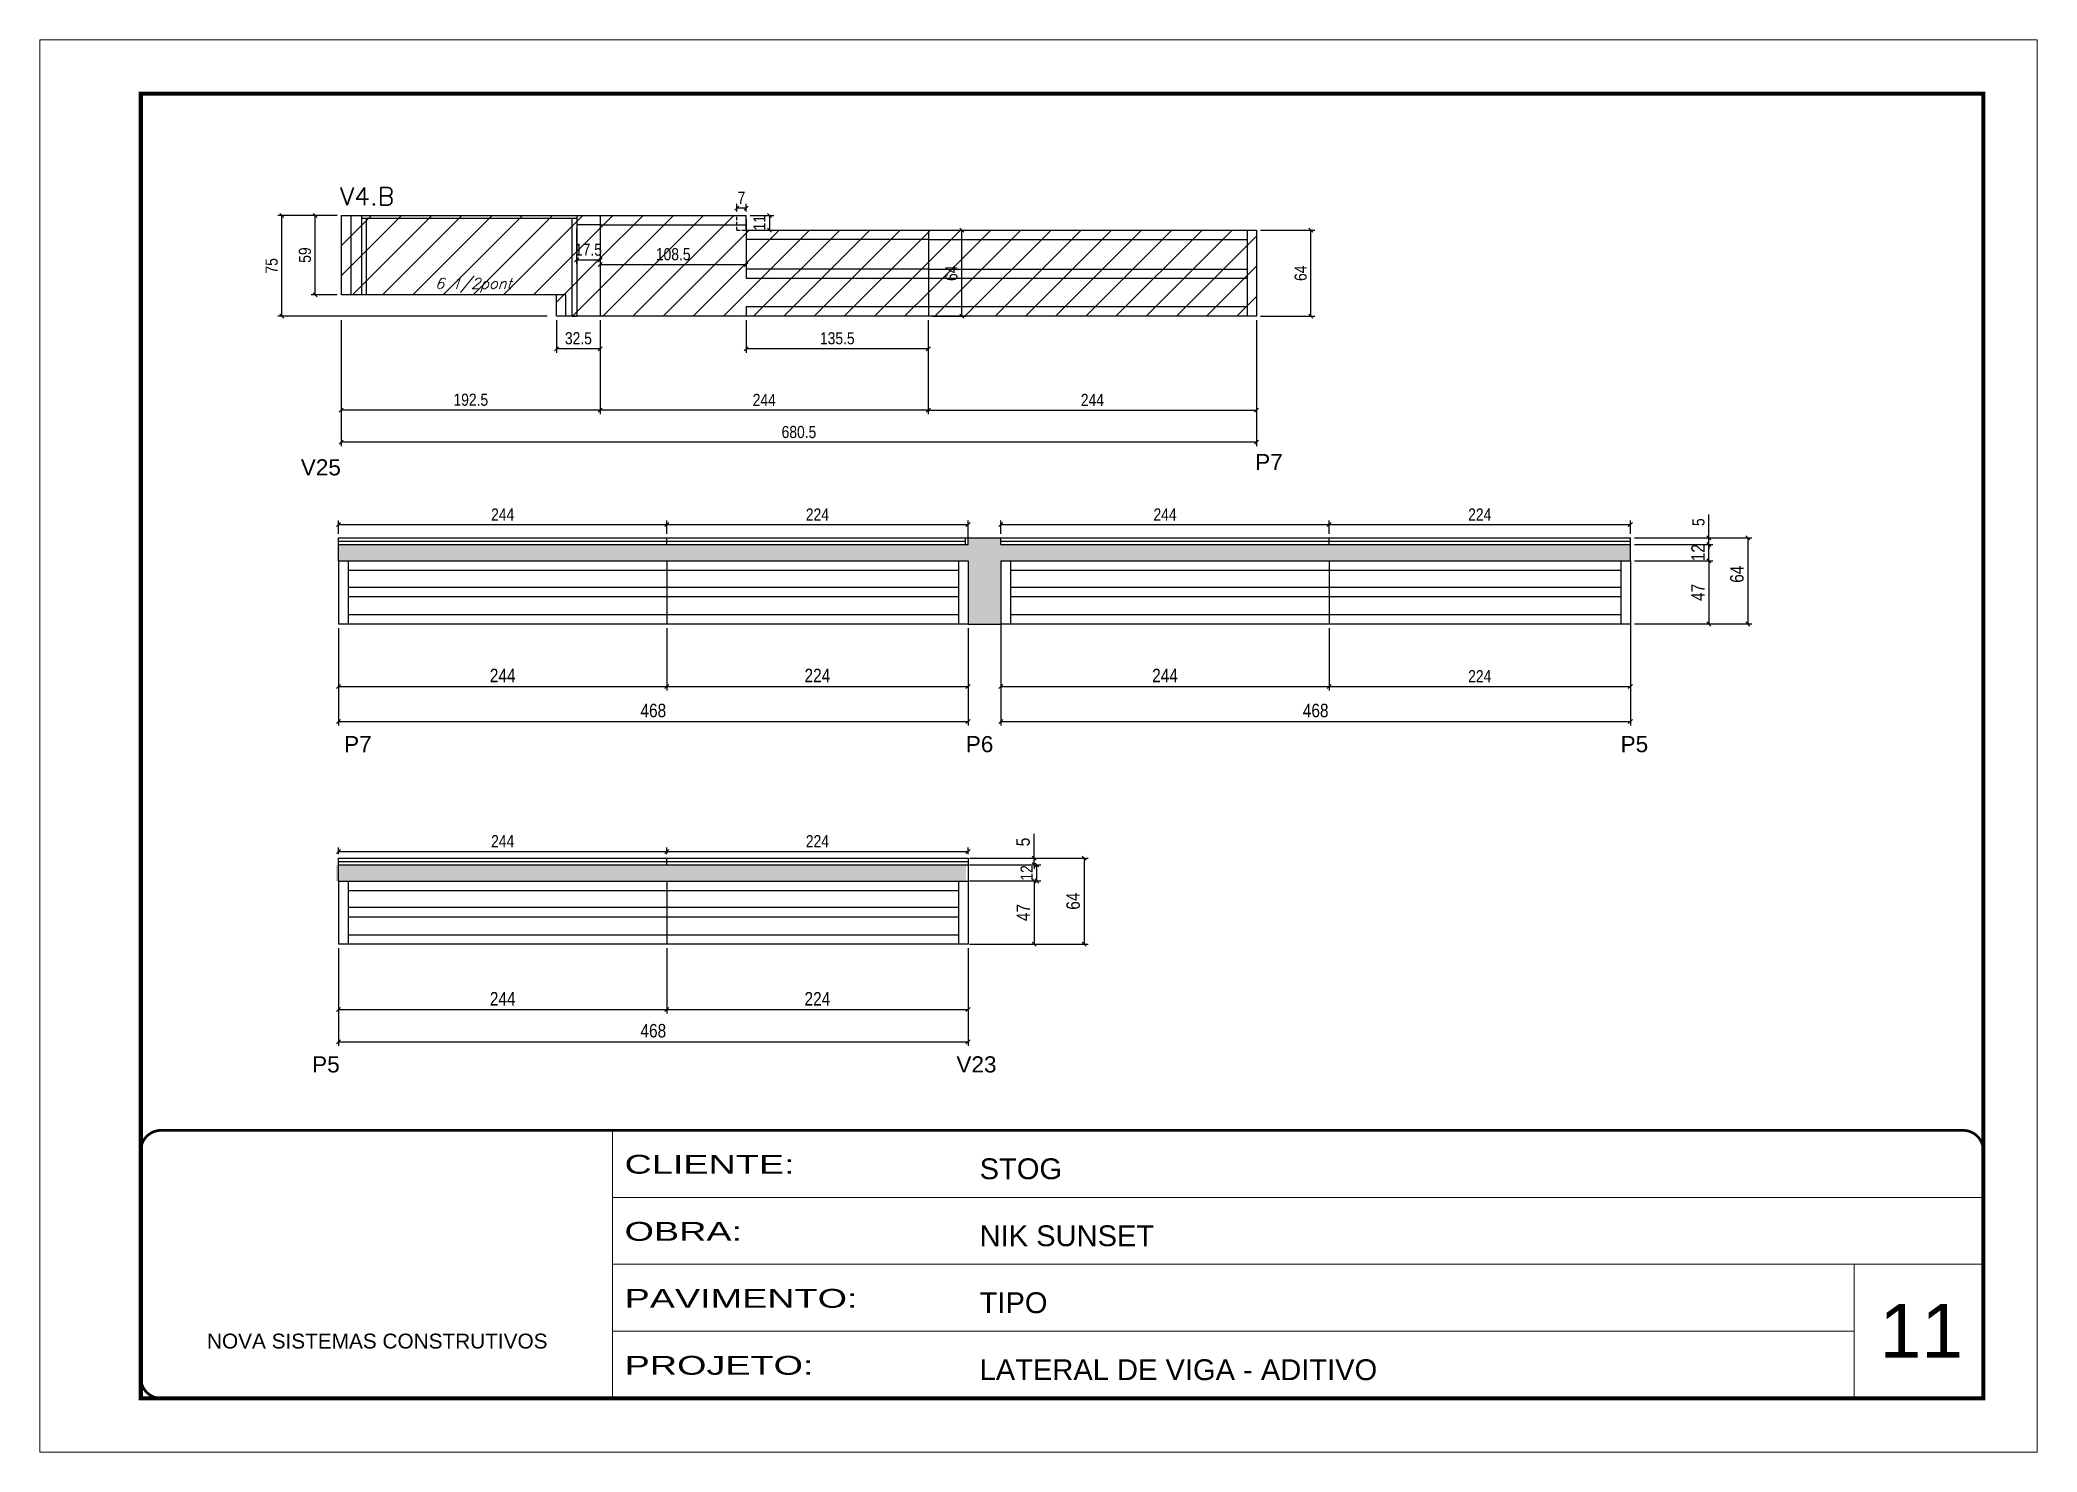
# Model space of a CAD drawing. Extents: x -10448 to -1189, y -11772 to 17235.
# Drawn here: x -7265 to -5780, y 13497 to 14547 of the extents above; entities that cross this region are included whole.
import ezdxf

# ---------------------------------------------------------------- set-up
doc = ezdxf.new("R2010")
doc.units = 0
for name, pattern in [('CONTINUO', [0]), ('DASHED', [0.75, 0.5, -0.25]), ('HIDDEN', [0.375, 0.25, -0.125])]:
    doc.linetypes.add(name, pattern=pattern)
for name, color, linetype in [('5', 5, 'Continuous'), ('COTA', 241, 'Continuous'), ('Painéis', 200, 'Continuous'), ('Reaproveitamento', 251, 'Continuous'), ('SARR_2.2x7', 40, 'Continuous'), ('SARR_3.5x7', 81, 'Continuous'), ('SARR_EDITAR', 141, 'Continuous'), ('texto', 7, 'Continuous')]:
    doc.layers.add(name, color=color, linetype=linetype)
for name, color, linetype, lineweight in [('CARIMBO', 255, 'Continuous', 9), ('Folhas', 255, 'Continuous', 9), ('SARRAFO DE PRESSAO', 251, 'DASHED', 9), ('Texto Seção', 7, 'Continuous', 15)]:
    doc.layers.add(name, color=color, linetype=linetype, lineweight=lineweight)
doc.styles.add('ARIAL', font='arial.ttf')
doc.styles.add('COTA TECNICA', font='techl___.ttf', dxfattribs={"height": 10})
doc.styles.add('COTA TECNICA-50', font='techl___.ttf', dxfattribs={"height": 9})
doc.styles.add('REGUA-120', font='ROMANS.shx', dxfattribs={"height": 15})
doc.styles.add('Romans', font='romans.shx')
doc.styles.get("Standard").update_dxf_attribs({"font": 'arial.ttf'})
doc.styles.add('Tecnologia', font='')
doc.styles.get('Tecnologia').set_extended_font_data('Forgotten Futurist')
doc.dimstyles.new('COTA PAINEL-50', dxfattribs={"dimtxt": 9, "dimasz": 3, "dimexe": 3, "dimexo": 3, "dimgap": 3, "dimtad": 1, "dimdec": 1, "dimzin": 12, "dimdsep": 46, "dimtxsty": 'COTA TECNICA-50', "dimblk1": 'OBLIQUE', "dimblk2": 'OBLIQUE', "dimsah": 1, "dimcen": 0.9, "dimclrd": 4, "dimclre": 4, "dimclrt": 240, "dimadec": 1, "dimazin": 3, "dimtfac": 1, "dimtdec": 1, "dimtmove": 0, "dimatfit": 3, "dimfxl": 1, "dimtolj": 1, "dimtzin": 12, "dimarcsym": 0})
doc.dimstyles.new('PAINEL', dxfattribs={"dimtxt": 10, "dimasz": 3, "dimexe": 3, "dimexo": 3, "dimgap": 3, "dimtad": 1, "dimdec": 1, "dimzin": 12, "dimdsep": 46, "dimtxsty": 'COTA TECNICA', "dimblk1": 'OBLIQUE', "dimblk2": 'OBLIQUE', "dimsah": 1, "dimcen": 0.9, "dimclrd": 4, "dimclre": 4, "dimclrt": 240, "dimadec": 1, "dimazin": 3, "dimtfac": 1, "dimtdec": 1, "dimtmove": 0, "dimatfit": 3, "dimfxl": 1, "dimtolj": 1, "dimtzin": 12, "dimarcsym": 0})
pattern_1 = [(45, (-1571.5, 12634.326), (-11.22532, 11.22532), [])]

msp = doc.modelspace()

# ---------------------------------------------------------------- texts
at = {"layer": '5', "linetype": 'Continuous'}
for s, rotation, p in [('V25', 359.99996, (-7070.82, 14223.3)), ('P7', 359.99996, (-6361.14, 14227.22)), ('P7', 0.00004, (-7038.63, 14017.48)), ('P6', 0.00004, (-6576.35, 14017.48)), ('P5', 0.00004, (-6089.46, 14017.48)), ('P5', 0.00004, (-7062.39, 13779.34)), ('V23', 0.00004, (-6583.33, 13779.34))]:
    msp.add_text(s, height=12, rotation=rotation, dxfattribs=at).set_placement(p)
at = {"layer": 'CARIMBO', "style": 'ARIAL'}
msp.add_text('11', height=40, dxfattribs=at).set_placement((-5896.92, 13567.22))
at = {"layer": 'texto', "color": 2, "insert": (-6942.52, 14364.73), "char_height": 8, "attachment_point": 5, "style": 'Romans'}
msp.add_mtext('{\\Q19;\\C256;6 1/2pont}', dxfattribs=at)
at = {"layer": 'Texto Seção', "style": 'REGUA-120', "width": 1.05}
msp.add_text('V4.B', height=13, dxfattribs=at).set_placement((-7041.66, 14424.27))

# ---------------------------------------------------------------- blocks, each defined once
blk = doc.blocks.new('9999999999')
at = {"color": 30, "linetype": 'CONTINUO'}
for p, q in [((98564.6, 34230.2), (98564.6, 34429.4)), ((98564.6, 34379.6), (99584, 34379.6)), ((98564.6, 34329.8), (99488, 34329.8)), ((99584, 34329.8), (99488, 34329.8)), ((99488, 34329.8), (99488, 34230.2)), ((98564.6, 34280), (99488, 34280))]:
    blk.add_line(p, q, dxfattribs=at)
at = {"color": 30, "linetype": 'CONTINUO', "const_width": 2}
blk.add_lwpolyline([(99584, 34230.2), (99584, 34414.4, 0.414214), (99569, 34429.4), (98229, 34429.4, 0.414214), (98214, 34414.4), (98214, 34245.2, 0.414214), (98229, 34230.2), (99584, 34230.2)], format="xyb", dxfattribs=at)
at = {"layer": 'Folhas'}
blk.add_lwpolyline([(98139, 34190.2), (99624, 34190.2), (99624, 35240.2), (98139, 35240.2)], close=True, dxfattribs=at)
at = {"layer": 'Folhas', "color": 30, "const_width": 3}
blk.add_lwpolyline([(98214, 34230.2), (99584, 34230.2), (99584, 35200.2), (98214, 35200.2)], close=True, dxfattribs=at)
at = {"color": 7, "linetype": 'Continuous', "ltscale": 5, "style": 'ARIAL'}
for s, height, p in [('STOG', 15.48, (98837.7, 34393.1)), ('NIK SUNSET', 15.48, (98837.7, 34343.3)), ('TIPO', 15.48, (98837.7, 34293.5)), ('NOVA SISTEMAS CONSTRUTIVOS', 11.059, (98263.2, 34267.2)), ('LATERAL DE VIGA - ADITIVO', 15.483, (98837.7, 34243.7))]:
    blk.add_text(s, height=height, dxfattribs=at).set_placement(p)
at = {"layer": 'Folhas', "color": 7, "style": 'Tecnologia', "width": 1.5}
for s, p in [('CLIENTE:', (98573.7, 34397.2)), ('OBRA:', (98573.7, 34347.3)), ('PAVIMENTO:', (98573.7, 34297.5)), ('PROJETO:', (98573.7, 34247.7))]:
    blk.add_text(s, height=14, dxfattribs=at).set_placement(p)
blk = doc.blocks.new('_Oblique')
at = {"color": 0, "linetype": 'ByBlock', "lineweight": -2}
blk.add_line((-0.5, -0.5), (0.5, 0.5), dxfattribs=at)
blk = doc.blocks.new('*D172')
at = {"layer": 'COTA', "color": 4, "linetype": 'ByBlock', "lineweight": -2, "transparency": 16777216}
for p, q in [((-7042.7, 14109.8), (-7042.7, 14063.4)), ((-6798.7, 14109.8), (-6798.7, 14063.4)), ((-7042.7, 14066.4), (-6798.7, 14066.4))]:
    blk.add_line(p, q, dxfattribs=at)
at = {"layer": 'Defpoints', "color": 0, "linetype": 'ByBlock', "transparency": 16777216}
for p in [(-7042.7, 14112.8), (-6798.7, 14112.8), (-6798.7, 14066.4)]:
    blk.add_point(p, dxfattribs=at)
at = {"layer": 'COTA', "color": 4, "linetype": 'ByBlock', "lineweight": -2, "transparency": 16777216, "xscale": 3, "yscale": 3, "zscale": 3, "rotation": 180}
blk.add_blockref('_Oblique', (-7042.7, 14066.4), dxfattribs=at)
at = {"layer": 'COTA', "color": 4, "linetype": 'ByBlock', "lineweight": -2, "transparency": 16777216, "xscale": 3, "yscale": 3, "zscale": 3}
blk.add_blockref('_Oblique', (-6798.7, 14066.4), dxfattribs=at)
at = {"layer": 'COTA', "color": 240, "linetype": 'ByBlock', "transparency": 16777216, "insert": (-6920.7, 14074.5), "char_height": 10, "attachment_point": 5, "style": 'COTA TECNICA'}
blk.add_mtext('\\A1;244', dxfattribs=at)
blk = doc.blocks.new('*D173')
at = {"layer": 'COTA', "color": 4, "linetype": 'ByBlock', "lineweight": -2, "transparency": 16777216}
for p, q in [((-6798.7, 14109.8), (-6798.7, 14063.4)), ((-6574.7, 14109.8), (-6574.7, 14063.4)), ((-6798.7, 14066.4), (-6574.7, 14066.4))]:
    blk.add_line(p, q, dxfattribs=at)
at = {"layer": 'Defpoints', "color": 0, "linetype": 'ByBlock', "transparency": 16777216}
for p in [(-6798.7, 14112.8), (-6574.7, 14112.8), (-6574.7, 14066.4)]:
    blk.add_point(p, dxfattribs=at)
at = {"layer": 'COTA', "color": 4, "linetype": 'ByBlock', "lineweight": -2, "transparency": 16777216, "xscale": 3, "yscale": 3, "zscale": 3, "rotation": 180}
blk.add_blockref('_Oblique', (-6798.7, 14066.4), dxfattribs=at)
at = {"layer": 'COTA', "color": 4, "linetype": 'ByBlock', "lineweight": -2, "transparency": 16777216, "xscale": 3, "yscale": 3, "zscale": 3}
blk.add_blockref('_Oblique', (-6574.7, 14066.4), dxfattribs=at)
at = {"layer": 'COTA', "color": 240, "linetype": 'ByBlock', "transparency": 16777216, "insert": (-6686.7, 14074.5), "char_height": 10, "attachment_point": 5, "style": 'COTA TECNICA'}
blk.add_mtext('\\A1;224', dxfattribs=at)
blk = doc.blocks.new('*D174')
at = {"layer": 'COTA', "color": 4, "linetype": 'ByBlock', "lineweight": -2, "transparency": 16777216}
for p, q in [((-7042.7, 14109.8), (-7042.7, 14037.3)), ((-6574.7, 14109.8), (-6574.7, 14037.3)), ((-7042.7, 14040.3), (-6574.7, 14040.3))]:
    blk.add_line(p, q, dxfattribs=at)
at = {"layer": 'Defpoints', "color": 0, "linetype": 'ByBlock', "transparency": 16777216}
for p in [(-7042.7, 14112.8), (-6574.7, 14112.8), (-6574.7, 14040.3)]:
    blk.add_point(p, dxfattribs=at)
at = {"layer": 'COTA', "color": 4, "linetype": 'ByBlock', "lineweight": -2, "transparency": 16777216, "xscale": 3, "yscale": 3, "zscale": 3, "rotation": 180}
blk.add_blockref('_Oblique', (-7042.7, 14040.3), dxfattribs=at)
at = {"layer": 'COTA', "color": 4, "linetype": 'ByBlock', "lineweight": -2, "transparency": 16777216, "xscale": 3, "yscale": 3, "zscale": 3}
blk.add_blockref('_Oblique', (-6574.7, 14040.3), dxfattribs=at)
at = {"layer": 'COTA', "color": 240, "linetype": 'ByBlock', "transparency": 16777216, "insert": (-6808.7, 14048.4), "char_height": 10, "attachment_point": 5, "style": 'COTA TECNICA'}
blk.add_mtext('\\A1;468', dxfattribs=at)
blk = doc.blocks.new('*D214')
at = {"layer": 'COTA', "color": 4, "linetype": 'ByBlock', "lineweight": -2, "transparency": 16777216}
for p, q in [((-6550.2, 14109.8), (-6550.2, 14063.4)), ((-6306.2, 14109.8), (-6306.2, 14063.4)), ((-6550.2, 14066.4), (-6306.2, 14066.4))]:
    blk.add_line(p, q, dxfattribs=at)
at = {"layer": 'Defpoints', "color": 0, "linetype": 'ByBlock', "transparency": 16777216}
for p in [(-6550.2, 14112.8), (-6306.2, 14112.8), (-6306.2, 14066.4)]:
    blk.add_point(p, dxfattribs=at)
at = {"layer": 'COTA', "color": 4, "linetype": 'ByBlock', "lineweight": -2, "transparency": 16777216, "xscale": 3, "yscale": 3, "zscale": 3, "rotation": 180}
blk.add_blockref('_Oblique', (-6550.2, 14066.4), dxfattribs=at)
at = {"layer": 'COTA', "color": 4, "linetype": 'ByBlock', "lineweight": -2, "transparency": 16777216, "xscale": 3, "yscale": 3, "zscale": 3}
blk.add_blockref('_Oblique', (-6306.2, 14066.4), dxfattribs=at)
at = {"layer": 'COTA', "color": 240, "linetype": 'ByBlock', "transparency": 16777216, "insert": (-6428.2, 14074.5), "char_height": 10, "attachment_point": 5, "style": 'COTA TECNICA'}
blk.add_mtext('\\A1;244', dxfattribs=at)
blk = doc.blocks.new('*D175')
at = {"layer": 'COTA', "color": 4, "linetype": 'ByBlock', "lineweight": -2, "transparency": 16777216}
for p, q in [((-6550.2, 14112.8), (-6550.2, 14037.3)), ((-6082.2, 14112.8), (-6082.2, 14037.3)), ((-6550.2, 14040.3), (-6082.2, 14040.3))]:
    blk.add_line(p, q, dxfattribs=at)
at = {"layer": 'Defpoints', "color": 0, "linetype": 'ByBlock', "transparency": 16777216}
for p in [(-6550.2, 14115.8), (-6082.2, 14115.8), (-6082.2, 14040.3)]:
    blk.add_point(p, dxfattribs=at)
at = {"layer": 'COTA', "color": 4, "linetype": 'ByBlock', "lineweight": -2, "transparency": 16777216, "xscale": 3, "yscale": 3, "zscale": 3, "rotation": 180}
blk.add_blockref('_Oblique', (-6550.2, 14040.3), dxfattribs=at)
at = {"layer": 'COTA', "color": 4, "linetype": 'ByBlock', "lineweight": -2, "transparency": 16777216, "xscale": 3, "yscale": 3, "zscale": 3}
blk.add_blockref('_Oblique', (-6082.2, 14040.3), dxfattribs=at)
at = {"layer": 'COTA', "color": 240, "linetype": 'ByBlock', "transparency": 16777216, "insert": (-6316.2, 14048.4), "char_height": 10, "attachment_point": 5, "style": 'COTA TECNICA'}
blk.add_mtext('\\A1;468', dxfattribs=at)
blk = doc.blocks.new('*D215')
at = {"layer": 'COTA', "color": 4, "linetype": 'ByBlock', "lineweight": -2, "transparency": 16777216}
for p, q in [((-6079.2, 14159.8), (-6020.9, 14159.8)), ((-6023.9, 14159.8), (-6023.9, 14112.8)), ((-6079.2, 14112.8), (-6020.9, 14112.8))]:
    blk.add_line(p, q, dxfattribs=at)
at = {"layer": 'Defpoints', "color": 0, "linetype": 'ByBlock', "transparency": 16777216}
for p in [(-6082.2, 14159.8), (-6082.2, 14112.8), (-6023.9, 14112.8)]:
    blk.add_point(p, dxfattribs=at)
at = {"layer": 'COTA', "color": 4, "linetype": 'ByBlock', "lineweight": -2, "transparency": 16777216, "xscale": 3, "yscale": 3, "zscale": 3}
for p, rotation in [((-6023.9, 14159.8), 90), ((-6023.9, 14112.8), 270)]:
    blk.add_blockref('_Oblique', p, dxfattribs=dict(at, rotation=rotation))
at = {"layer": 'COTA', "color": 240, "linetype": 'ByBlock', "transparency": 16777216, "insert": (-6031.9, 14136.3), "char_height": 10, "attachment_point": 5, "rotation": 90, "style": 'COTA TECNICA'}
blk.add_mtext('\\A1;47', dxfattribs=at)
blk = doc.blocks.new('*D176')
at = {"layer": 'COTA', "color": 4, "linetype": 'ByBlock', "lineweight": -2, "transparency": 16777216}
for p, q in [((-6079.2, 14171.8), (-6020.9, 14171.8)), ((-6023.9, 14159.8), (-6023.9, 14171.8)), ((-6079.2, 14159.8), (-6020.9, 14159.8))]:
    blk.add_line(p, q, dxfattribs=at)
at = {"layer": 'Defpoints', "color": 0, "linetype": 'ByBlock', "transparency": 16777216}
for p in [(-6082.2, 14171.8), (-6023.9, 14171.8), (-6082.2, 14159.8)]:
    blk.add_point(p, dxfattribs=at)
at = {"layer": 'COTA', "color": 4, "linetype": 'ByBlock', "lineweight": -2, "transparency": 16777216, "xscale": 3, "yscale": 3, "zscale": 3}
for p, rotation in [((-6023.9, 14171.8), 90), ((-6023.9, 14159.8), 270)]:
    blk.add_blockref('_Oblique', p, dxfattribs=dict(at, rotation=rotation))
at = {"layer": 'COTA', "color": 240, "linetype": 'ByBlock', "transparency": 16777216, "insert": (-6031.9, 14165.8), "char_height": 10, "attachment_point": 5, "rotation": 90, "style": 'COTA TECNICA'}
blk.add_mtext('\\A1;12', dxfattribs=at)
blk = doc.blocks.new('*D177')
at = {"layer": 'COTA', "color": 4, "linetype": 'ByBlock', "lineweight": -2, "transparency": 16777216}
for p, q in [((-7042.7, 13871.7), (-7042.7, 13823.1)), ((-6798.7, 13871.7), (-6798.7, 13823.1)), ((-7042.7, 13826.1), (-6798.7, 13826.1))]:
    blk.add_line(p, q, dxfattribs=at)
at = {"layer": 'Defpoints', "color": 0, "linetype": 'ByBlock', "transparency": 16777216}
for p in [(-7042.7, 13874.7), (-6798.7, 13874.7), (-6798.7, 13826.1)]:
    blk.add_point(p, dxfattribs=at)
at = {"layer": 'COTA', "color": 4, "linetype": 'ByBlock', "lineweight": -2, "transparency": 16777216, "xscale": 3, "yscale": 3, "zscale": 3, "rotation": 180}
blk.add_blockref('_Oblique', (-7042.7, 13826.1), dxfattribs=at)
at = {"layer": 'COTA', "color": 4, "linetype": 'ByBlock', "lineweight": -2, "transparency": 16777216, "xscale": 3, "yscale": 3, "zscale": 3}
blk.add_blockref('_Oblique', (-6798.7, 13826.1), dxfattribs=at)
at = {"layer": 'COTA', "color": 240, "linetype": 'ByBlock', "transparency": 16777216, "insert": (-6920.7, 13834.1), "char_height": 10, "attachment_point": 5, "style": 'COTA TECNICA'}
blk.add_mtext('\\A1;244', dxfattribs=at)
blk = doc.blocks.new('*D178')
at = {"layer": 'COTA', "color": 4, "linetype": 'ByBlock', "lineweight": -2, "transparency": 16777216}
for p, q in [((-6798.7, 13871.7), (-6798.7, 13823.1)), ((-6574.7, 13871.7), (-6574.7, 13823.1)), ((-6798.7, 13826.1), (-6574.7, 13826.1))]:
    blk.add_line(p, q, dxfattribs=at)
at = {"layer": 'Defpoints', "color": 0, "linetype": 'ByBlock', "transparency": 16777216}
for p in [(-6798.7, 13874.7), (-6574.7, 13874.7), (-6574.7, 13826.1)]:
    blk.add_point(p, dxfattribs=at)
at = {"layer": 'COTA', "color": 4, "linetype": 'ByBlock', "lineweight": -2, "transparency": 16777216, "xscale": 3, "yscale": 3, "zscale": 3, "rotation": 180}
blk.add_blockref('_Oblique', (-6798.7, 13826.1), dxfattribs=at)
at = {"layer": 'COTA', "color": 4, "linetype": 'ByBlock', "lineweight": -2, "transparency": 16777216, "xscale": 3, "yscale": 3, "zscale": 3}
blk.add_blockref('_Oblique', (-6574.7, 13826.1), dxfattribs=at)
at = {"layer": 'COTA', "color": 240, "linetype": 'ByBlock', "transparency": 16777216, "insert": (-6686.7, 13834.1), "char_height": 10, "attachment_point": 5, "style": 'COTA TECNICA'}
blk.add_mtext('\\A1;224', dxfattribs=at)
blk = doc.blocks.new('*D179')
at = {"layer": 'COTA', "color": 4, "linetype": 'ByBlock', "lineweight": -2, "transparency": 16777216}
for p, q in [((-7042.7, 13871.7), (-7042.7, 13799.2)), ((-6574.7, 13871.7), (-6574.7, 13799.2)), ((-7042.7, 13802.2), (-6574.7, 13802.2))]:
    blk.add_line(p, q, dxfattribs=at)
at = {"layer": 'Defpoints', "color": 0, "linetype": 'ByBlock', "transparency": 16777216}
for p in [(-7042.7, 13874.7), (-6574.7, 13874.7), (-6574.7, 13802.2)]:
    blk.add_point(p, dxfattribs=at)
at = {"layer": 'COTA', "color": 4, "linetype": 'ByBlock', "lineweight": -2, "transparency": 16777216, "xscale": 3, "yscale": 3, "zscale": 3, "rotation": 180}
blk.add_blockref('_Oblique', (-7042.7, 13802.2), dxfattribs=at)
at = {"layer": 'COTA', "color": 4, "linetype": 'ByBlock', "lineweight": -2, "transparency": 16777216, "xscale": 3, "yscale": 3, "zscale": 3}
blk.add_blockref('_Oblique', (-6574.7, 13802.2), dxfattribs=at)
at = {"layer": 'COTA', "color": 240, "linetype": 'ByBlock', "transparency": 16777216, "insert": (-6808.7, 13810.3), "char_height": 10, "attachment_point": 5, "style": 'COTA TECNICA'}
blk.add_mtext('\\A1;468', dxfattribs=at)
blk = doc.blocks.new('*D180')
at = {"layer": 'COTA', "color": 4, "linetype": 'ByBlock', "lineweight": -2, "transparency": 16777216}
for p, q in [((-6079.2, 14176.8), (-5991.8, 14176.8)), ((-5994.8, 14176.8), (-5994.8, 14112.8)), ((-6079.2, 14112.8), (-5991.8, 14112.8))]:
    blk.add_line(p, q, dxfattribs=at)
at = {"layer": 'Defpoints', "color": 0, "linetype": 'ByBlock', "transparency": 16777216}
for p in [(-6082.2, 14176.8), (-6082.2, 14112.8), (-5994.8, 14112.8)]:
    blk.add_point(p, dxfattribs=at)
at = {"layer": 'COTA', "color": 4, "linetype": 'ByBlock', "lineweight": -2, "transparency": 16777216, "xscale": 3, "yscale": 3, "zscale": 3}
for p, rotation in [((-5994.8, 14176.8), 90), ((-5994.8, 14112.8), 270)]:
    blk.add_blockref('_Oblique', p, dxfattribs=dict(at, rotation=rotation))
at = {"layer": 'COTA', "color": 240, "linetype": 'ByBlock', "transparency": 16777216, "insert": (-6002.9, 14149.8), "char_height": 10, "attachment_point": 5, "rotation": 90, "style": 'COTA TECNICA'}
blk.add_mtext('\\A1;64', dxfattribs=at)
blk = doc.blocks.new('*D181')
at = {"layer": 'COTA', "color": 4, "linetype": 'ByBlock', "lineweight": -2, "transparency": 16777216}
for p, q in [((-6573.7, 13921.7), (-6522.6, 13921.7)), ((-6525.6, 13921.7), (-6525.6, 13874.7)), ((-6573.7, 13874.7), (-6522.6, 13874.7))]:
    blk.add_line(p, q, dxfattribs=at)
at = {"layer": 'Defpoints', "color": 0, "linetype": 'ByBlock', "transparency": 16777216}
for p in [(-6576.7, 13921.7), (-6576.7, 13874.7), (-6525.6, 13874.7)]:
    blk.add_point(p, dxfattribs=at)
at = {"layer": 'COTA', "color": 4, "linetype": 'ByBlock', "lineweight": -2, "transparency": 16777216, "xscale": 3, "yscale": 3, "zscale": 3}
for p, rotation in [((-6525.6, 13921.7), 90), ((-6525.6, 13874.7), 270)]:
    blk.add_blockref('_Oblique', p, dxfattribs=dict(at, rotation=rotation))
at = {"layer": 'COTA', "color": 240, "linetype": 'ByBlock', "transparency": 16777216, "insert": (-6533.6, 13898.2), "char_height": 10, "attachment_point": 5, "rotation": 90, "style": 'COTA TECNICA'}
blk.add_mtext('\\A1;47', dxfattribs=at)
blk = doc.blocks.new('*D182')
at = {"layer": 'COTA', "color": 4, "linetype": 'ByBlock', "lineweight": -2, "transparency": 16777216}
for p, q in [((-6525.6, 13938.7), (-6525.6, 13956.7)), ((-6573.7, 13938.7), (-6522.6, 13938.7)), ((-6573.7, 13933.7), (-6522.6, 13933.7)), ((-6525.6, 13933.7), (-6525.6, 13938.7)), ((-6525.6, 13933.7), (-6525.6, 13930.7))]:
    blk.add_line(p, q, dxfattribs=at)
at = {"layer": 'Defpoints', "color": 0, "linetype": 'ByBlock', "transparency": 16777216}
for p in [(-6576.7, 13938.7), (-6576.7, 13933.7), (-6525.6, 13938.7)]:
    blk.add_point(p, dxfattribs=at)
at = {"layer": 'COTA', "color": 4, "linetype": 'ByBlock', "lineweight": -2, "transparency": 16777216, "xscale": 3, "yscale": 3, "zscale": 3}
for p, rotation in [((-6525.6, 13938.7), 270), ((-6525.6, 13933.7), 90)]:
    blk.add_blockref('_Oblique', p, dxfattribs=dict(at, rotation=rotation))
at = {"layer": 'COTA', "color": 240, "linetype": 'ByBlock', "transparency": 16777216, "insert": (-6533.7, 13950.7), "char_height": 10, "attachment_point": 5, "rotation": 90, "style": 'COTA TECNICA'}
blk.add_mtext('\\A1;5', dxfattribs=at)
blk = doc.blocks.new('*D183')
at = {"layer": 'COTA', "color": 4, "linetype": 'ByBlock', "lineweight": -2, "transparency": 16777216}
for p, q in [((-6573.7, 13938.7), (-6485.4, 13938.7)), ((-6488.4, 13938.7), (-6488.4, 13874.7)), ((-6573.7, 13874.7), (-6485.4, 13874.7))]:
    blk.add_line(p, q, dxfattribs=at)
at = {"layer": 'Defpoints', "color": 0, "linetype": 'ByBlock', "transparency": 16777216}
for p in [(-6576.7, 13938.7), (-6576.7, 13874.7), (-6488.4, 13874.7)]:
    blk.add_point(p, dxfattribs=at)
at = {"layer": 'COTA', "color": 4, "linetype": 'ByBlock', "lineweight": -2, "transparency": 16777216, "xscale": 3, "yscale": 3, "zscale": 3}
for p, rotation in [((-6488.4, 13938.7), 90), ((-6488.4, 13874.7), 270)]:
    blk.add_blockref('_Oblique', p, dxfattribs=dict(at, rotation=rotation))
at = {"layer": 'COTA', "color": 240, "linetype": 'ByBlock', "transparency": 16777216, "insert": (-6496.5, 13906.7), "char_height": 10, "attachment_point": 5, "rotation": 90, "style": 'COTA TECNICA'}
blk.add_mtext('\\A1;64', dxfattribs=at)
blk = doc.blocks.new('*D216')
at = {"layer": 'COTA', "color": 4, "linetype": 'ByBlock', "lineweight": -2, "transparency": 16777216}
for p, q in [((-6571.7, 13933.7), (-6520.6, 13933.7)), ((-6523.6, 13921.7), (-6523.6, 13933.7)), ((-6573.7, 13921.7), (-6520.6, 13921.7))]:
    blk.add_line(p, q, dxfattribs=at)
at = {"layer": 'Defpoints', "color": 0, "linetype": 'ByBlock', "transparency": 16777216}
for p in [(-6574.7, 13933.7), (-6523.6, 13933.7), (-6576.7, 13921.7)]:
    blk.add_point(p, dxfattribs=at)
at = {"layer": 'COTA', "color": 4, "linetype": 'ByBlock', "lineweight": -2, "transparency": 16777216, "xscale": 3, "yscale": 3, "zscale": 3}
for p, rotation in [((-6523.6, 13933.7), 90), ((-6523.6, 13921.7), 270)]:
    blk.add_blockref('_Oblique', p, dxfattribs=dict(at, rotation=rotation))
at = {"layer": 'COTA', "color": 240, "linetype": 'ByBlock', "transparency": 16777216, "insert": (-6531.1, 13927.7), "char_height": 9, "attachment_point": 5, "rotation": 90, "style": 'COTA TECNICA-50'}
blk.add_mtext('\\A1;12', dxfattribs=at)
blk = doc.blocks.new('*D217')
at = {"layer": 'COTA', "color": 4, "linetype": 'ByBlock', "lineweight": -2, "transparency": 16777216}
for p, q in [((-6023.9, 14176.8), (-6023.9, 14194.3)), ((-6079.2, 14176.8), (-6020.9, 14176.8)), ((-6079.2, 14171.8), (-6020.9, 14171.8)), ((-6023.9, 14171.8), (-6023.9, 14176.8)), ((-6023.9, 14171.8), (-6023.9, 14168.8))]:
    blk.add_line(p, q, dxfattribs=at)
at = {"layer": 'Defpoints', "color": 0, "linetype": 'ByBlock', "transparency": 16777216}
for p in [(-6082.2, 14176.8), (-6082.2, 14171.8), (-6023.9, 14176.8)]:
    blk.add_point(p, dxfattribs=at)
at = {"layer": 'COTA', "color": 4, "linetype": 'ByBlock', "lineweight": -2, "transparency": 16777216, "xscale": 3, "yscale": 3, "zscale": 3}
for p, rotation in [((-6023.9, 14176.8), 270), ((-6023.9, 14171.8), 90)]:
    blk.add_blockref('_Oblique', p, dxfattribs=dict(at, rotation=rotation))
at = {"layer": 'COTA', "color": 240, "linetype": 'ByBlock', "transparency": 16777216, "insert": (-6031.5, 14188.5), "char_height": 9, "attachment_point": 5, "rotation": 90, "style": 'COTA TECNICA-50'}
blk.add_mtext('\\A1;5', dxfattribs=at)
blk = doc.blocks.new('*D218')
at = {"layer": 'COTA', "color": 4, "linetype": 'ByBlock', "lineweight": -2, "transparency": 16777216}
for p, q in [((-7042.7, 14179.8), (-7042.7, 14189.7)), ((-7042.7, 14186.7), (-6798.7, 14186.7)), ((-6798.7, 14179.8), (-6798.7, 14189.7))]:
    blk.add_line(p, q, dxfattribs=at)
at = {"layer": 'Defpoints', "color": 0, "linetype": 'ByBlock', "transparency": 16777216}
for p in [(-6798.7, 14186.7), (-7042.7, 14176.8), (-6798.7, 14176.8)]:
    blk.add_point(p, dxfattribs=at)
at = {"layer": 'COTA', "color": 4, "linetype": 'ByBlock', "lineweight": -2, "transparency": 16777216, "xscale": 3, "yscale": 3, "zscale": 3, "rotation": 180}
blk.add_blockref('_Oblique', (-7042.7, 14186.7), dxfattribs=at)
at = {"layer": 'COTA', "color": 4, "linetype": 'ByBlock', "lineweight": -2, "transparency": 16777216, "xscale": 3, "yscale": 3, "zscale": 3}
blk.add_blockref('_Oblique', (-6798.7, 14186.7), dxfattribs=at)
at = {"layer": 'COTA', "color": 240, "linetype": 'ByBlock', "transparency": 16777216, "insert": (-6920.7, 14194.2), "char_height": 9, "attachment_point": 5, "style": 'COTA TECNICA-50'}
blk.add_mtext('\\A1;244', dxfattribs=at)
blk = doc.blocks.new('*D219')
at = {"layer": 'COTA', "color": 4, "linetype": 'ByBlock', "lineweight": -2, "transparency": 16777216}
for p, q in [((-6798.7, 14179.8), (-6798.7, 14189.7)), ((-6798.7, 14186.7), (-6574.7, 14186.7)), ((-6574.7, 14177.3), (-6574.7, 14189.7))]:
    blk.add_line(p, q, dxfattribs=at)
at = {"layer": 'Defpoints', "color": 0, "linetype": 'ByBlock', "transparency": 16777216}
for p in [(-6574.7, 14186.7), (-6798.7, 14176.8), (-6574.7, 14174.3)]:
    blk.add_point(p, dxfattribs=at)
at = {"layer": 'COTA', "color": 4, "linetype": 'ByBlock', "lineweight": -2, "transparency": 16777216, "xscale": 3, "yscale": 3, "zscale": 3, "rotation": 180}
blk.add_blockref('_Oblique', (-6798.7, 14186.7), dxfattribs=at)
at = {"layer": 'COTA', "color": 4, "linetype": 'ByBlock', "lineweight": -2, "transparency": 16777216, "xscale": 3, "yscale": 3, "zscale": 3}
blk.add_blockref('_Oblique', (-6574.7, 14186.7), dxfattribs=at)
at = {"layer": 'COTA', "color": 240, "linetype": 'ByBlock', "transparency": 16777216, "insert": (-6686.7, 14194.2), "char_height": 9, "attachment_point": 5, "style": 'COTA TECNICA-50'}
blk.add_mtext('\\A1;224', dxfattribs=at)
blk = doc.blocks.new('*D220')
at = {"layer": 'COTA', "color": 4, "linetype": 'ByBlock', "lineweight": -2, "transparency": 16777216}
for p, q in [((-6550.2, 14179.8), (-6550.2, 14189.7)), ((-6550.2, 14186.7), (-6306.2, 14186.7)), ((-6306.2, 14179.8), (-6306.2, 14189.7))]:
    blk.add_line(p, q, dxfattribs=at)
at = {"layer": 'Defpoints', "color": 0, "linetype": 'ByBlock', "transparency": 16777216}
for p in [(-6306.2, 14186.7), (-6550.2, 14176.8), (-6306.2, 14176.8)]:
    blk.add_point(p, dxfattribs=at)
at = {"layer": 'COTA', "color": 4, "linetype": 'ByBlock', "lineweight": -2, "transparency": 16777216, "xscale": 3, "yscale": 3, "zscale": 3, "rotation": 180}
blk.add_blockref('_Oblique', (-6550.2, 14186.7), dxfattribs=at)
at = {"layer": 'COTA', "color": 4, "linetype": 'ByBlock', "lineweight": -2, "transparency": 16777216, "xscale": 3, "yscale": 3, "zscale": 3}
blk.add_blockref('_Oblique', (-6306.2, 14186.7), dxfattribs=at)
at = {"layer": 'COTA', "color": 240, "linetype": 'ByBlock', "transparency": 16777216, "insert": (-6428.2, 14194.2), "char_height": 9, "attachment_point": 5, "style": 'COTA TECNICA-50'}
blk.add_mtext('\\A1;244', dxfattribs=at)
blk = doc.blocks.new('*D221')
at = {"layer": 'COTA', "color": 4, "linetype": 'ByBlock', "lineweight": -2, "transparency": 16777216}
for p, q in [((-7042.7, 13941.7), (-7042.7, 13946.7)), ((-6798.7, 13941.7), (-6798.7, 13946.7)), ((-7042.7, 13943.7), (-6798.7, 13943.7))]:
    blk.add_line(p, q, dxfattribs=at)
at = {"layer": 'Defpoints', "color": 0, "linetype": 'ByBlock', "transparency": 16777216}
for p in [(-7042.7, 13938.7), (-6798.7, 13943.7), (-6798.7, 13938.7)]:
    blk.add_point(p, dxfattribs=at)
at = {"layer": 'COTA', "color": 4, "linetype": 'ByBlock', "lineweight": -2, "transparency": 16777216, "xscale": 3, "yscale": 3, "zscale": 3, "rotation": 180}
blk.add_blockref('_Oblique', (-7042.7, 13943.7), dxfattribs=at)
at = {"layer": 'COTA', "color": 4, "linetype": 'ByBlock', "lineweight": -2, "transparency": 16777216, "xscale": 3, "yscale": 3, "zscale": 3}
blk.add_blockref('_Oblique', (-6798.7, 13943.7), dxfattribs=at)
at = {"layer": 'COTA', "color": 240, "linetype": 'ByBlock', "transparency": 16777216, "insert": (-6920.7, 13951.3), "char_height": 9, "attachment_point": 5, "style": 'COTA TECNICA-50'}
blk.add_mtext('\\A1;244', dxfattribs=at)
blk = doc.blocks.new('*D222')
at = {"layer": 'COTA', "color": 4, "linetype": 'ByBlock', "lineweight": -2, "transparency": 16777216}
for p, q in [((-6798.7, 13941.7), (-6798.7, 13946.7)), ((-6574.7, 13941.7), (-6574.7, 13946.7)), ((-6798.7, 13943.7), (-6574.7, 13943.7))]:
    blk.add_line(p, q, dxfattribs=at)
at = {"layer": 'Defpoints', "color": 0, "linetype": 'ByBlock', "transparency": 16777216}
for p in [(-6798.7, 13938.7), (-6574.7, 13943.7), (-6574.7, 13938.7)]:
    blk.add_point(p, dxfattribs=at)
at = {"layer": 'COTA', "color": 4, "linetype": 'ByBlock', "lineweight": -2, "transparency": 16777216, "xscale": 3, "yscale": 3, "zscale": 3, "rotation": 180}
blk.add_blockref('_Oblique', (-6798.7, 13943.7), dxfattribs=at)
at = {"layer": 'COTA', "color": 4, "linetype": 'ByBlock', "lineweight": -2, "transparency": 16777216, "xscale": 3, "yscale": 3, "zscale": 3}
blk.add_blockref('_Oblique', (-6574.7, 13943.7), dxfattribs=at)
at = {"layer": 'COTA', "color": 240, "linetype": 'ByBlock', "transparency": 16777216, "insert": (-6686.7, 13951.3), "char_height": 9, "attachment_point": 5, "style": 'COTA TECNICA-50'}
blk.add_mtext('\\A1;224', dxfattribs=at)
blk = doc.blocks.new('*D185')
at = {"layer": 'COTA', "color": 4, "linetype": 'ByBlock', "lineweight": -2, "transparency": 16777216}
for p, q in [((-6848.2, 14338.6), (-6848.2, 14268.8)), ((-6604.2, 14338.6), (-6604.2, 14268.8)), ((-6604.2, 14271.8), (-6848.2, 14271.8))]:
    blk.add_line(p, q, dxfattribs=at)
at = {"layer": 'Defpoints', "color": 0, "linetype": 'ByBlock', "transparency": 16777216}
for p in [(-6848.2, 14341.6), (-6604.2, 14341.6), (-6848.2, 14271.8)]:
    blk.add_point(p, dxfattribs=at)
at = {"layer": 'COTA', "color": 4, "linetype": 'ByBlock', "lineweight": -2, "transparency": 16777216, "xscale": 3, "yscale": 3, "zscale": 3, "rotation": 180}
blk.add_blockref('_Oblique', (-6848.2, 14271.8), dxfattribs=at)
at = {"layer": 'COTA', "color": 4, "linetype": 'ByBlock', "lineweight": -2, "transparency": 16777216, "xscale": 3, "yscale": 3, "zscale": 3}
blk.add_blockref('_Oblique', (-6604.2, 14271.8), dxfattribs=at)
at = {"layer": 'COTA', "color": 240, "linetype": 'ByBlock', "transparency": 16777216, "insert": (-6726.2, 14279.4), "char_height": 9, "attachment_point": 5, "style": 'COTA TECNICA-50'}
blk.add_mtext('\\A1;244', dxfattribs=at)
blk = doc.blocks.new('*D186')
at = {"layer": 'COTA', "color": 4, "linetype": 'ByBlock', "lineweight": -2, "transparency": 16777216}
for p, q in [((-6604.2, 14338.6), (-6604.2, 14268.8)), ((-6360.2, 14338.6), (-6360.2, 14268.8)), ((-6604.2, 14271.8), (-6360.2, 14271.8))]:
    blk.add_line(p, q, dxfattribs=at)
at = {"layer": 'Defpoints', "color": 0, "linetype": 'ByBlock', "transparency": 16777216}
for p in [(-6604.2, 14341.6), (-6360.2, 14341.6), (-6360.2, 14271.8)]:
    blk.add_point(p, dxfattribs=at)
at = {"layer": 'COTA', "color": 4, "linetype": 'ByBlock', "lineweight": -2, "transparency": 16777216, "xscale": 3, "yscale": 3, "zscale": 3, "rotation": 180}
blk.add_blockref('_Oblique', (-6604.2, 14271.8), dxfattribs=at)
at = {"layer": 'COTA', "color": 4, "linetype": 'ByBlock', "lineweight": -2, "transparency": 16777216, "xscale": 3, "yscale": 3, "zscale": 3}
blk.add_blockref('_Oblique', (-6360.2, 14271.8), dxfattribs=at)
at = {"layer": 'COTA', "color": 240, "linetype": 'ByBlock', "transparency": 16777216, "insert": (-6482.2, 14279.4), "char_height": 9, "attachment_point": 5, "style": 'COTA TECNICA-50'}
blk.add_mtext('\\A1;244', dxfattribs=at)
blk = doc.blocks.new('*D187')
at = {"layer": 'COTA', "color": 4, "linetype": 'ByBlock', "lineweight": -2, "transparency": 16777216}
for p, q in [((-7040.7, 14338.6), (-7040.7, 14244.9)), ((-6360.2, 14338.6), (-6360.2, 14244.9)), ((-6360.2, 14247.9), (-7040.7, 14247.9))]:
    blk.add_line(p, q, dxfattribs=at)
at = {"layer": 'Defpoints', "color": 0, "linetype": 'ByBlock', "transparency": 16777216}
for p in [(-7040.7, 14341.6), (-6360.2, 14341.6), (-7040.7, 14247.9)]:
    blk.add_point(p, dxfattribs=at)
at = {"layer": 'COTA', "color": 4, "linetype": 'ByBlock', "lineweight": -2, "transparency": 16777216, "xscale": 3, "yscale": 3, "zscale": 3, "rotation": 180}
blk.add_blockref('_Oblique', (-7040.7, 14247.9), dxfattribs=at)
at = {"layer": 'COTA', "color": 4, "linetype": 'ByBlock', "lineweight": -2, "transparency": 16777216, "xscale": 3, "yscale": 3, "zscale": 3}
blk.add_blockref('_Oblique', (-6360.2, 14247.9), dxfattribs=at)
at = {"layer": 'COTA', "color": 240, "linetype": 'ByBlock', "transparency": 16777216, "insert": (-6700.4, 14255.5), "char_height": 9, "attachment_point": 5, "style": 'COTA TECNICA-50'}
blk.add_mtext('\\A1;680.5', dxfattribs=at)
blk = doc.blocks.new('*D223')
at = {"layer": 'COTA', "color": 4, "linetype": 'ByBlock', "lineweight": -2, "transparency": 16777216}
for p, q in [((-6746.7, 14419.6), (-6746.7, 14425.1)), ((-6739.7, 14422.1), (-6746.7, 14422.1)), ((-6739.7, 14419.6), (-6739.7, 14425.1))]:
    blk.add_line(p, q, dxfattribs=at)
at = {"layer": 'Defpoints', "color": 0, "linetype": 'ByBlock', "transparency": 16777216}
for p in [(-6746.7, 14422.1), (-6746.7, 14416.6), (-6739.7, 14416.6)]:
    blk.add_point(p, dxfattribs=at)
at = {"layer": 'COTA', "color": 4, "linetype": 'ByBlock', "lineweight": -2, "transparency": 16777216, "xscale": 3, "yscale": 3, "zscale": 3, "rotation": 180}
blk.add_blockref('_Oblique', (-6746.7, 14422.1), dxfattribs=at)
at = {"layer": 'COTA', "color": 4, "linetype": 'ByBlock', "lineweight": -2, "transparency": 16777216, "xscale": 3, "yscale": 3, "zscale": 3}
blk.add_blockref('_Oblique', (-6739.7, 14422.1), dxfattribs=at)
at = {"layer": 'COTA', "color": 240, "linetype": 'ByBlock', "transparency": 16777216, "insert": (-6743.2, 14429.7), "char_height": 9, "attachment_point": 5, "style": 'COTA TECNICA-50'}
blk.add_mtext('\\A1;7', dxfattribs=at)
blk = doc.blocks.new('*D224')
at = {"layer": 'COTA', "color": 4, "linetype": 'ByBlock', "lineweight": -2, "transparency": 16777216}
for p, q in [((-6865.7, 14406.6), (-6865.7, 14380.5)), ((-6848.2, 14406.6), (-6848.2, 14380.5)), ((-6865.7, 14383.5), (-6848.2, 14383.5))]:
    blk.add_line(p, q, dxfattribs=at)
at = {"layer": 'Defpoints', "color": 0, "linetype": 'ByBlock', "transparency": 16777216}
for p in [(-6865.7, 14409.6), (-6848.2, 14409.6), (-6848.2, 14383.5)]:
    blk.add_point(p, dxfattribs=at)
at = {"layer": 'COTA', "color": 4, "linetype": 'ByBlock', "lineweight": -2, "transparency": 16777216, "xscale": 3, "yscale": 3, "zscale": 3, "rotation": 180}
blk.add_blockref('_Oblique', (-6865.7, 14383.5), dxfattribs=at)
at = {"layer": 'COTA', "color": 4, "linetype": 'ByBlock', "lineweight": -2, "transparency": 16777216, "xscale": 3, "yscale": 3, "zscale": 3}
blk.add_blockref('_Oblique', (-6848.2, 14383.5), dxfattribs=at)
at = {"layer": 'COTA', "color": 240, "linetype": 'ByBlock', "transparency": 16777216, "insert": (-6856.9, 14391.1), "char_height": 9, "attachment_point": 5, "style": 'COTA TECNICA-50'}
blk.add_mtext('\\A1;17.5', dxfattribs=at)
blk = doc.blocks.new('*D225')
at = {"layer": 'COTA', "color": 4, "linetype": 'ByBlock', "lineweight": -2, "transparency": 16777216}
for p, q in [((-7043.7, 14416.6), (-7087.9, 14416.6)), ((-7084.9, 14341.6), (-7084.9, 14416.6)), ((-6887.7, 14341.6), (-7087.9, 14341.6))]:
    blk.add_line(p, q, dxfattribs=at)
at = {"layer": 'Defpoints', "color": 0, "linetype": 'ByBlock', "transparency": 16777216}
for p in [(-7084.9, 14416.6), (-7040.7, 14416.6), (-6884.7, 14341.6)]:
    blk.add_point(p, dxfattribs=at)
at = {"layer": 'COTA', "color": 4, "linetype": 'ByBlock', "lineweight": -2, "transparency": 16777216, "xscale": 3, "yscale": 3, "zscale": 3}
for p, rotation in [((-7084.9, 14416.6), 90), ((-7084.9, 14341.6), 270)]:
    blk.add_blockref('_Oblique', p, dxfattribs=dict(at, rotation=rotation))
at = {"layer": 'COTA', "color": 240, "linetype": 'ByBlock', "transparency": 16777216, "insert": (-7092.5, 14379.1), "char_height": 9, "attachment_point": 5, "rotation": 90, "style": 'COTA TECNICA-50'}
blk.add_mtext('\\A1;75', dxfattribs=at)
blk = doc.blocks.new('*D226')
at = {"layer": 'COTA', "color": 4, "linetype": 'ByBlock', "lineweight": -2, "transparency": 16777216}
for p, q in [((-6601.2, 14405.6), (-6576.4, 14405.6)), ((-6579.4, 14341.6), (-6579.4, 14405.6)), ((-6601.2, 14341.6), (-6576.4, 14341.6))]:
    blk.add_line(p, q, dxfattribs=at)
at = {"layer": 'Defpoints', "color": 0, "linetype": 'ByBlock', "transparency": 16777216}
for p in [(-6604.2, 14405.6), (-6579.4, 14405.6), (-6604.2, 14341.6)]:
    blk.add_point(p, dxfattribs=at)
at = {"layer": 'COTA', "color": 4, "linetype": 'ByBlock', "lineweight": -2, "transparency": 16777216, "xscale": 3, "yscale": 3, "zscale": 3}
for p, rotation in [((-6579.4, 14405.6), 90), ((-6579.4, 14341.6), 270)]:
    blk.add_blockref('_Oblique', p, dxfattribs=dict(at, rotation=rotation))
at = {"layer": 'COTA', "color": 240, "linetype": 'ByBlock', "transparency": 16777216, "insert": (-6587, 14373.6), "char_height": 9, "attachment_point": 5, "rotation": 90, "style": 'COTA TECNICA-50'}
blk.add_mtext('\\A1;64', dxfattribs=at)
blk = doc.blocks.new('*D188')
at = {"layer": 'COTA', "color": 4, "linetype": 'ByBlock', "lineweight": -2, "transparency": 16777216}
for p, q in [((-6739.7, 14338.6), (-6739.7, 14314.5)), ((-6604.2, 14338.6), (-6604.2, 14314.5)), ((-6604.2, 14317.5), (-6739.7, 14317.5))]:
    blk.add_line(p, q, dxfattribs=at)
at = {"layer": 'Defpoints', "color": 0, "linetype": 'ByBlock', "transparency": 16777216}
for p in [(-6739.7, 14341.6), (-6604.2, 14341.6), (-6739.7, 14317.5)]:
    blk.add_point(p, dxfattribs=at)
at = {"layer": 'COTA', "color": 4, "linetype": 'ByBlock', "lineweight": -2, "transparency": 16777216, "xscale": 3, "yscale": 3, "zscale": 3, "rotation": 180}
blk.add_blockref('_Oblique', (-6739.7, 14317.5), dxfattribs=at)
at = {"layer": 'COTA', "color": 4, "linetype": 'ByBlock', "lineweight": -2, "transparency": 16777216, "xscale": 3, "yscale": 3, "zscale": 3}
blk.add_blockref('_Oblique', (-6604.2, 14317.5), dxfattribs=at)
at = {"layer": 'COTA', "color": 240, "linetype": 'ByBlock', "transparency": 16777216, "insert": (-6671.9, 14325.2), "char_height": 9, "attachment_point": 5, "style": 'COTA TECNICA-50'}
blk.add_mtext('\\A1;135.5', dxfattribs=at)
blk = doc.blocks.new('*D189')
at = {"layer": 'COTA', "color": 4, "linetype": 'ByBlock', "lineweight": -2, "transparency": 16777216}
for p, q in [((-7040.7, 14338.6), (-7040.7, 14268.8)), ((-6848.2, 14338.6), (-6848.2, 14268.8)), ((-6848.2, 14271.8), (-7040.7, 14271.8))]:
    blk.add_line(p, q, dxfattribs=at)
at = {"layer": 'Defpoints', "color": 0, "linetype": 'ByBlock', "transparency": 16777216}
for p in [(-7040.7, 14341.6), (-6848.2, 14341.6), (-7040.7, 14271.8)]:
    blk.add_point(p, dxfattribs=at)
at = {"layer": 'COTA', "color": 4, "linetype": 'ByBlock', "lineweight": -2, "transparency": 16777216, "xscale": 3, "yscale": 3, "zscale": 3, "rotation": 180}
blk.add_blockref('_Oblique', (-7040.7, 14271.8), dxfattribs=at)
at = {"layer": 'COTA', "color": 4, "linetype": 'ByBlock', "lineweight": -2, "transparency": 16777216, "xscale": 3, "yscale": 3, "zscale": 3}
blk.add_blockref('_Oblique', (-6848.2, 14271.8), dxfattribs=at)
at = {"layer": 'COTA', "color": 240, "linetype": 'ByBlock', "transparency": 16777216, "insert": (-6944.4, 14279.5), "char_height": 9, "attachment_point": 5, "style": 'COTA TECNICA-50'}
blk.add_mtext('\\A1;192.5', dxfattribs=at)
blk = doc.blocks.new('*D227')
at = {"layer": 'COTA', "color": 4, "linetype": 'ByBlock', "lineweight": -2, "transparency": 16777216}
for p, q in [((-7043.7, 14416.6), (-7063.1, 14416.6)), ((-7060.1, 14357.6), (-7060.1, 14416.6)), ((-7043.7, 14357.6), (-7063.1, 14357.6))]:
    blk.add_line(p, q, dxfattribs=at)
at = {"layer": 'Defpoints', "color": 0, "linetype": 'ByBlock', "transparency": 16777216}
for p in [(-7060.1, 14416.6), (-7040.7, 14416.6), (-7040.7, 14357.6)]:
    blk.add_point(p, dxfattribs=at)
at = {"layer": 'COTA', "color": 4, "linetype": 'ByBlock', "lineweight": -2, "transparency": 16777216, "xscale": 3, "yscale": 3, "zscale": 3}
for p, rotation in [((-7060.1, 14416.6), 90), ((-7060.1, 14357.6), 270)]:
    blk.add_blockref('_Oblique', p, dxfattribs=dict(at, rotation=rotation))
at = {"layer": 'COTA', "color": 240, "linetype": 'ByBlock', "transparency": 16777216, "insert": (-7067.7, 14387.1), "char_height": 9, "attachment_point": 5, "rotation": 90, "style": 'COTA TECNICA-50'}
blk.add_mtext('\\A1;59', dxfattribs=at)
blk = doc.blocks.new('*D190')
at = {"layer": 'COTA', "color": 4, "linetype": 'ByBlock', "lineweight": -2, "transparency": 16777216}
for p, q in [((-6880.7, 14338.6), (-6880.7, 14314.5)), ((-6848.2, 14338.6), (-6848.2, 14314.5)), ((-6848.2, 14317.5), (-6880.7, 14317.5))]:
    blk.add_line(p, q, dxfattribs=at)
at = {"layer": 'Defpoints', "color": 0, "linetype": 'ByBlock', "transparency": 16777216}
for p in [(-6880.7, 14341.6), (-6848.2, 14341.6), (-6880.7, 14317.5)]:
    blk.add_point(p, dxfattribs=at)
at = {"layer": 'COTA', "color": 4, "linetype": 'ByBlock', "lineweight": -2, "transparency": 16777216, "xscale": 3, "yscale": 3, "zscale": 3, "rotation": 180}
blk.add_blockref('_Oblique', (-6880.7, 14317.5), dxfattribs=at)
at = {"layer": 'COTA', "color": 4, "linetype": 'ByBlock', "lineweight": -2, "transparency": 16777216, "xscale": 3, "yscale": 3, "zscale": 3}
blk.add_blockref('_Oblique', (-6848.2, 14317.5), dxfattribs=at)
at = {"layer": 'COTA', "color": 240, "linetype": 'ByBlock', "transparency": 16777216, "insert": (-6864.4, 14325.2), "char_height": 9, "attachment_point": 5, "style": 'COTA TECNICA-50'}
blk.add_mtext('\\A1;32.5', dxfattribs=at)
blk = doc.blocks.new('*D228')
at = {"layer": 'COTA', "color": 4, "linetype": 'ByBlock', "lineweight": -2, "transparency": 16777216}
for p, q in [((-6736.7, 14416.6), (-6719.2, 14416.6)), ((-6736.7, 14405.6), (-6719.2, 14405.6)), ((-6722.2, 14416.6), (-6722.2, 14405.6))]:
    blk.add_line(p, q, dxfattribs=at)
at = {"layer": 'Defpoints', "color": 0, "linetype": 'ByBlock', "transparency": 16777216}
for p in [(-6739.7, 14416.6), (-6739.7, 14405.6), (-6722.2, 14405.6)]:
    blk.add_point(p, dxfattribs=at)
at = {"layer": 'COTA', "color": 4, "linetype": 'ByBlock', "lineweight": -2, "transparency": 16777216, "xscale": 3, "yscale": 3, "zscale": 3}
for p, rotation in [((-6722.2, 14416.6), 90), ((-6722.2, 14405.6), 270)]:
    blk.add_blockref('_Oblique', p, dxfattribs=dict(at, rotation=rotation))
at = {"layer": 'COTA', "color": 240, "linetype": 'ByBlock', "transparency": 16777216, "insert": (-6729.8, 14411.1), "char_height": 9, "attachment_point": 5, "rotation": 90, "style": 'COTA TECNICA-50'}
blk.add_mtext('\\A1;11', dxfattribs=at)
blk = doc.blocks.new('*D229')
at = {"layer": 'COTA', "color": 4, "linetype": 'ByBlock', "lineweight": -2, "transparency": 16777216}
for p, q in [((-6848.2, 14413.6), (-6848.2, 14377)), ((-6739.7, 14413.6), (-6739.7, 14377)), ((-6848.2, 14380), (-6739.7, 14380))]:
    blk.add_line(p, q, dxfattribs=at)
at = {"layer": 'Defpoints', "color": 0, "linetype": 'ByBlock', "transparency": 16777216}
for p in [(-6848.2, 14416.6), (-6739.7, 14416.6), (-6739.7, 14380)]:
    blk.add_point(p, dxfattribs=at)
at = {"layer": 'COTA', "color": 4, "linetype": 'ByBlock', "lineweight": -2, "transparency": 16777216, "xscale": 3, "yscale": 3, "zscale": 3, "rotation": 180}
blk.add_blockref('_Oblique', (-6848.2, 14380), dxfattribs=at)
at = {"layer": 'COTA', "color": 4, "linetype": 'ByBlock', "lineweight": -2, "transparency": 16777216, "xscale": 3, "yscale": 3, "zscale": 3}
blk.add_blockref('_Oblique', (-6739.7, 14380), dxfattribs=at)
at = {"layer": 'COTA', "color": 240, "linetype": 'ByBlock', "transparency": 16777216, "insert": (-6793.9, 14387.7), "char_height": 9, "attachment_point": 5, "style": 'COTA TECNICA-50'}
blk.add_mtext('\\A1;108.5', dxfattribs=at)
blk = doc.blocks.new('*D230')
at = {"layer": 'COTA', "color": 4, "linetype": 'ByBlock', "lineweight": -2, "transparency": 16777216}
for p, q in [((-6306.2, 14109.8), (-6306.2, 14063.4)), ((-6082.2, 14109.8), (-6082.2, 14063.4)), ((-6306.2, 14066.4), (-6082.2, 14066.4))]:
    blk.add_line(p, q, dxfattribs=at)
at = {"layer": 'Defpoints', "color": 0, "linetype": 'ByBlock', "transparency": 16777216}
for p in [(-6306.2, 14112.8), (-6082.2, 14112.8), (-6082.2, 14066.4)]:
    blk.add_point(p, dxfattribs=at)
at = {"layer": 'COTA', "color": 4, "linetype": 'ByBlock', "lineweight": -2, "transparency": 16777216, "xscale": 3, "yscale": 3, "zscale": 3, "rotation": 180}
blk.add_blockref('_Oblique', (-6306.2, 14066.4), dxfattribs=at)
at = {"layer": 'COTA', "color": 4, "linetype": 'ByBlock', "lineweight": -2, "transparency": 16777216, "xscale": 3, "yscale": 3, "zscale": 3}
blk.add_blockref('_Oblique', (-6082.2, 14066.4), dxfattribs=at)
at = {"layer": 'COTA', "color": 240, "linetype": 'ByBlock', "transparency": 16777216, "insert": (-6194.2, 14074), "char_height": 9, "attachment_point": 5, "style": 'COTA TECNICA-50'}
blk.add_mtext('\\A1;224', dxfattribs=at)
blk = doc.blocks.new('*D231')
at = {"layer": 'COTA', "color": 4, "linetype": 'ByBlock', "lineweight": -2, "transparency": 16777216}
for p, q in [((-6306.2, 14179.8), (-6306.2, 14189.7)), ((-6306.2, 14186.7), (-6082.2, 14186.7)), ((-6082.2, 14179.8), (-6082.2, 14189.7))]:
    blk.add_line(p, q, dxfattribs=at)
at = {"layer": 'Defpoints', "color": 0, "linetype": 'ByBlock', "transparency": 16777216}
for p in [(-6082.2, 14186.7), (-6306.2, 14176.8), (-6082.2, 14176.8)]:
    blk.add_point(p, dxfattribs=at)
at = {"layer": 'COTA', "color": 4, "linetype": 'ByBlock', "lineweight": -2, "transparency": 16777216, "xscale": 3, "yscale": 3, "zscale": 3, "rotation": 180}
blk.add_blockref('_Oblique', (-6306.2, 14186.7), dxfattribs=at)
at = {"layer": 'COTA', "color": 4, "linetype": 'ByBlock', "lineweight": -2, "transparency": 16777216, "xscale": 3, "yscale": 3, "zscale": 3}
blk.add_blockref('_Oblique', (-6082.2, 14186.7), dxfattribs=at)
at = {"layer": 'COTA', "color": 240, "linetype": 'ByBlock', "transparency": 16777216, "insert": (-6194.2, 14194.2), "char_height": 9, "attachment_point": 5, "style": 'COTA TECNICA-50'}
blk.add_mtext('\\A1;224', dxfattribs=at)
blk = doc.blocks.new('*D232')
at = {"layer": 'COTA', "color": 4, "linetype": 'ByBlock', "lineweight": -2, "transparency": 16777216}
for p, q in [((-6357.2, 14405.6), (-6316.7, 14405.6)), ((-6319.7, 14341.6), (-6319.7, 14405.6)), ((-6357.2, 14341.6), (-6316.7, 14341.6))]:
    blk.add_line(p, q, dxfattribs=at)
at = {"layer": 'Defpoints', "color": 0, "linetype": 'ByBlock', "transparency": 16777216}
for p in [(-6360.2, 14405.6), (-6319.7, 14405.6), (-6360.2, 14341.6)]:
    blk.add_point(p, dxfattribs=at)
at = {"layer": 'COTA', "color": 4, "linetype": 'ByBlock', "lineweight": -2, "transparency": 16777216, "xscale": 3, "yscale": 3, "zscale": 3}
for p, rotation in [((-6319.7, 14405.6), 90), ((-6319.7, 14341.6), 270)]:
    blk.add_blockref('_Oblique', p, dxfattribs=dict(at, rotation=rotation))
at = {"layer": 'COTA', "color": 240, "linetype": 'ByBlock', "transparency": 16777216, "insert": (-6327.3, 14373.6), "char_height": 9, "attachment_point": 5, "rotation": 90, "style": 'COTA TECNICA-50'}
blk.add_mtext('\\A1;64', dxfattribs=at)

# ---------------------------------------------------------------- dimensions: what is measured, and where the dimension line sits
at = {"layer": 'COTA', "linetype": 'ByBlock'}
for base, p1, p2, angle, dimstyle, picture, middle in [((-6746.67, 14422.14), (-6739.67, 14416.62), (-6746.67, 14416.62), 180, 'COTA PAINEL-50', '*D223', (-6743.17, 14422.14)), ((-6848.17, 14383.46), (-6865.67, 14409.62), (-6848.17, 14409.62), 180, 'COTA PAINEL-50', '*D224', (-6856.92, 14383.46)), ((-6739.67, 14380.04), (-6848.17, 14416.62), (-6739.67, 14416.62), 180, 'COTA PAINEL-50', '*D229', (-6793.92, 14380.04)), ((-5994.84, 14112.79), (-6082.17, 14176.79), (-6082.17, 14112.79), 90, 'PAINEL', '*D180', (-5994.84, 14149.79)), ((-6023.87, 14171.79), (-6082.17, 14159.79), (-6082.17, 14171.79), 90, 'PAINEL', '*D176', (-6023.87, 14165.79)), ((-6523.55, 13933.65), (-6576.67, 13921.65), (-6574.67, 13933.65), 90, 'COTA PAINEL-50', '*D216', (-6523.55, 13927.65))]:
    dim = msp.add_linear_dim(base=base, p1=p1, p2=p2, angle=angle, dimstyle=dimstyle, dxfattribs=at)
    dim.commit()
    dim.dimension.update_dxf_attribs({"geometry": picture, "text_midpoint": middle, "dimtype": 160})
for base, p1, p2, angle, dimstyle, picture, middle in [((-7084.89, 14416.62), (-6884.67, 14341.62), (-7040.67, 14416.62), 90, 'COTA PAINEL-50', '*D225', (-7092.49, 14379.12)), ((-7060.06, 14416.62), (-7040.67, 14357.62), (-7040.67, 14416.62), 90, 'COTA PAINEL-50', '*D227', (-7067.68, 14387.12)), ((-6722.21, 14405.62), (-6739.67, 14416.62), (-6739.67, 14405.62), 90, 'COTA PAINEL-50', '*D228', (-6729.76, 14411.12)), ((-6579.45, 14405.62), (-6604.17, 14341.62), (-6604.17, 14405.62), 90, 'COTA PAINEL-50', '*D226', (-6587.04, 14373.62)), ((-6319.73, 14405.62), (-6360.17, 14341.62), (-6360.17, 14405.62), 90, 'COTA PAINEL-50', '*D232', (-6327.32, 14373.62)), ((-7040.67, 14271.83), (-6848.17, 14341.62), (-7040.67, 14341.62), 180, 'COTA PAINEL-50', '*D189', (-6944.42, 14279.46)), ((-6880.67, 14317.5), (-6848.17, 14341.62), (-6880.67, 14341.62), 180, 'COTA PAINEL-50', '*D190', (-6864.42, 14325.2)), ((-6739.67, 14317.5), (-6604.17, 14341.62), (-6739.67, 14341.62), 180, 'COTA PAINEL-50', '*D188', (-6671.92, 14325.2)), ((-6023.87, 14176.79), (-6082.17, 14171.79), (-6082.17, 14176.79), 90, 'COTA PAINEL-50', '*D217', (-6031.47, 14188.54)), ((-6023.87, 14112.79), (-6082.17, 14159.79), (-6082.17, 14112.79), 90, 'PAINEL', '*D215', (-6031.94, 14136.29)), ((-6525.55, 13938.65), (-6576.67, 13933.65), (-6576.67, 13938.65), 90, 'PAINEL', '*D182', (-6533.66, 13950.7)), ((-6488.42, 13874.65), (-6576.67, 13938.65), (-6576.67, 13874.65), 90, 'PAINEL', '*D183', (-6496.52, 13906.65)), ((-6525.55, 13874.65), (-6576.67, 13921.65), (-6576.67, 13874.65), 90, 'PAINEL', '*D181', (-6533.63, 13898.15))]:
    dim = msp.add_linear_dim(base=base, p1=p1, p2=p2, angle=angle, dimstyle=dimstyle, dxfattribs=at)
    dim.commit()
    dim.dimension.update_dxf_attribs({"geometry": picture, "text_midpoint": middle})
for base, p1, p2, picture, middle in [((-7040.67, 14247.91), (-6360.17, 14341.62), (-7040.67, 14341.62), '*D187', (-6700.42, 14255.53)), ((-6848.17, 14271.83), (-6604.17, 14341.62), (-6848.17, 14341.62), '*D185', (-6726.17, 14279.4))]:
    dim = msp.add_linear_dim(base=base, p1=p1, p2=p2, angle=180, dimstyle='COTA PAINEL-50', override={"dimarcsym": 1}, dxfattribs=at)
    dim.commit()
    dim.dimension.update_dxf_attribs({"geometry": picture, "text_midpoint": middle})
dim = msp.add_linear_dim(base=(-6360.17, 14271.83), p1=(-6604.17, 14341.62), p2=(-6360.17, 14341.62), angle=180, dimstyle='COTA PAINEL-50', override={"dimarcsym": 1}, dxfattribs=at)
dim.commit()
dim.dimension.update_dxf_attribs({"geometry": '*D186', "text_midpoint": (-6482.17, 14271.83), "dimtype": 160})
for base, p1, p2, dimstyle, picture, middle in [((-6798.67, 14186.67), (-7042.67, 14176.79), (-6798.67, 14176.79), 'COTA PAINEL-50', '*D218', (-6920.67, 14194.23)), ((-6082.17, 14186.67), (-6306.17, 14176.79), (-6082.17, 14176.79), 'COTA PAINEL-50', '*D231', (-6194.17, 14194.23)), ((-6798.67, 14066.42), (-7042.67, 14112.79), (-6798.67, 14112.79), 'PAINEL', '*D172', (-6920.67, 14074.49)), ((-6574.67, 14040.3), (-7042.67, 14112.79), (-6574.67, 14112.79), 'PAINEL', '*D174', (-6808.67, 14048.42)), ((-6082.17, 14040.3), (-6550.17, 14115.79), (-6082.17, 14115.79), 'PAINEL', '*D175', (-6316.17, 14048.42)), ((-6306.17, 14066.42), (-6550.17, 14112.79), (-6306.17, 14112.79), 'PAINEL', '*D214', (-6428.17, 14074.49)), ((-6082.17, 14066.42), (-6306.17, 14112.79), (-6082.17, 14112.79), 'COTA PAINEL-50', '*D230', (-6194.17, 14073.98)), ((-6798.67, 13943.71), (-7042.67, 13938.65), (-6798.67, 13938.65), 'COTA PAINEL-50', '*D221', (-6920.67, 13951.28)), ((-6798.67, 13826.07), (-7042.67, 13874.65), (-6798.67, 13874.65), 'PAINEL', '*D177', (-6920.67, 13834.14)), ((-6574.67, 13802.16), (-7042.67, 13874.65), (-6574.67, 13874.65), 'PAINEL', '*D179', (-6808.67, 13810.28))]:
    dim = msp.add_linear_dim(base=base, p1=p1, p2=p2, dimstyle=dimstyle, dxfattribs=at)
    dim.commit()
    dim.dimension.update_dxf_attribs({"geometry": picture, "text_midpoint": middle})
for base, p1, p2, dimstyle, picture, middle in [((-6574.67, 14186.67), (-6798.67, 14176.79), (-6574.67, 14174.29), 'COTA PAINEL-50', '*D219', (-6686.67, 14194.23)), ((-6306.17, 14186.67), (-6550.17, 14176.79), (-6306.17, 14176.79), 'COTA PAINEL-50', '*D220', (-6428.17, 14194.23)), ((-6574.67, 14066.42), (-6798.67, 14112.79), (-6574.67, 14112.79), 'PAINEL', '*D173', (-6686.67, 14074.49)), ((-6574.67, 13943.71), (-6798.67, 13938.65), (-6574.67, 13938.65), 'COTA PAINEL-50', '*D222', (-6686.67, 13951.28)), ((-6574.67, 13826.07), (-6798.67, 13874.65), (-6574.67, 13874.65), 'PAINEL', '*D178', (-6686.67, 13834.14))]:
    dim = msp.add_linear_dim(base=base, p1=p1, p2=p2, dimstyle=dimstyle, override={"dimtmove": 1}, dxfattribs=at)
    dim.commit()
    dim.dimension.update_dxf_attribs({"geometry": picture, "text_midpoint": middle})

# ---------------------------------------------------------------- hatches: boundary and pattern name
at = {"layer": 'COTA', "linetype": 'ByBlock'}
h = msp.add_hatch(dxfattribs=at)
h.set_pattern_fill('AR-CONC', color=256, scale=0.03)
h.set_pattern_definition([(50, (-141041.2827, -5761.6513), (5.46554007, -0.47817257), [0.5715, -6.2865]), (355, (-141041.2827, -5761.6513), (-1.05730264, 5.73170536), [0.4572, -5.02921753]), (100.4514447, (-141040.827, -5761.691), (4.40823741, 5.25353256), [0.48570026, -5.34270734]), (46.1842, (-141041.283, -5760.127), (8.13237123, -1.26126984), [0.85725, -9.42975]), (96.6355576, (-141040.605, -5760.2324), (7.122124, 7.42278374), [0.7285507, -8.01406824]), (351.184151, (-141041.283, -5760.127), (7.122124, 7.42278374), [0.685799, -7.54379196]), (21, (-141040.5207, -5760.5083), (4.54843174, -3.06795595), [0.5715, -6.2865]), (326, (-141040.5207, -5760.5083), (1.85406085, 5.52563898), [0.4572, -5.0292]), (71.451445, (-141040.1417, -5760.764), (6.40249258, 2.45768307), [0.48570026, -5.34269813]), (37.5, (-141041.2827, -5761.6513), (0.092658098, 2.536651166), [0, -4.96824, 0, -5.1054, 0, -5.04825]), (7.5, (-141041.2827, -5761.6513), (2.004589875, 3.005417245), [0, -2.91084, 0, -4.85394, 0, -1.92405]), (327.5, (-141042.982, -5761.6513), (4.067717855, -0.17186232), [0, -1.905, 0, -5.9436, 0, -7.8867]), (317.5, (-141043.744, -5761.6513), (4.44387544, 0.76279473), [0, -2.4765, 0, -3.94716, 0, -5.6007])])
h.paths.add_polyline_path([(-6574.67, 14112.79), (-6550.17, 14112.79), (-6550.17, 14159.79), (-6082.17, 14159.79), (-6082.17, 14171.79), (-6550.17, 14171.79), (-6550.17, 14176.79), (-6574.67, 14176.79), (-6574.67, 14171.79), (-7042.67, 14171.79), (-7042.67, 14159.79), (-6574.67, 14159.79)])
h = msp.add_hatch(dxfattribs=at)
h.set_pattern_fill('AR-CONC', color=256, scale=0.03)
h.set_pattern_definition([(50, (-141042.7827, -5761.6513), (5.46554007, -0.47817257), [0.5715, -6.2865]), (355, (-141042.7827, -5761.6513), (-1.05730264, 5.73170536), [0.4572, -5.02921753]), (100.4514447, (-141042.327, -5761.691), (4.40823741, 5.25353256), [0.48570026, -5.34270734]), (46.1842, (-141042.783, -5760.127), (8.13237123, -1.26126984), [0.85725, -9.42975]), (96.6355576, (-141042.105, -5760.2324), (7.122124, 7.42278374), [0.7285507, -8.01406824]), (351.184151, (-141042.783, -5760.127), (7.122124, 7.42278374), [0.685799, -7.54379196]), (21, (-141042.0207, -5760.5083), (4.54843174, -3.06795595), [0.5715, -6.2865]), (326, (-141042.0207, -5760.5083), (1.85406085, 5.52563898), [0.4572, -5.0292]), (71.451445, (-141041.6417, -5760.764), (6.40249258, 2.45768307), [0.48570026, -5.34269813]), (37.5, (-141042.7827, -5761.6513), (0.092658098, 2.536651166), [0, -4.96824, 0, -5.1054, 0, -5.04825]), (7.5, (-141042.7827, -5761.6513), (2.004589875, 3.005417245), [0, -2.91084, 0, -4.85394, 0, -1.92405]), (327.5, (-141044.482, -5761.6513), (4.067717855, -0.17186232), [0, -1.905, 0, -5.9436, 0, -7.8867]), (317.5, (-141045.244, -5761.6513), (4.44387544, 0.76279473), [0, -2.4765, 0, -3.94716, 0, -5.6007])])
h.paths.add_polyline_path([(-6576.17, 13921.65), (-6576.17, 13933.65), (-7044.67, 13933.65), (-7044.67, 13921.65)])
at = {"layer": 'Reaproveitamento', "linetype": 'ByBlock'}
h = msp.add_hatch(dxfattribs=at)
h.set_pattern_fill('ANSI31', color=256, scale=5)
h.set_pattern_definition(pattern_1)
h.paths.add_polyline_path([(-6848.17, 14416.62), (-7040.67, 14416.62), (-7040.67, 14357.62), (-6880.67, 14357.62), (-6880.67, 14341.62), (-6848.17, 14341.62)])
h.paths.add_polyline_path([(-6978.83, 14356.74), (-6911.59, 14356.74), (-6906.09, 14372.71), (-6973.33, 14372.71)], flags=25)
h = msp.add_hatch(dxfattribs=at)
h.set_pattern_fill('ANSI31', color=256, scale=5)
h.set_pattern_definition(pattern_1)
h.paths.add_polyline_path([(-6604.17, 14405.62), (-6739.67, 14405.62), (-6739.67, 14416.62), (-6848.17, 14416.62), (-6848.17, 14341.62), (-6604.17, 14341.62)])
h = msp.add_hatch(dxfattribs=at)
h.set_pattern_fill('ANSI31', color=256, scale=5)
h.set_pattern_definition(pattern_1)
h.paths.add_polyline_path([(-6360.17, 14405.62), (-6604.17, 14405.62), (-6604.17, 14341.62), (-6360.17, 14341.62)])

# ---------------------------------------------------------------- linework, layer by layer
at = {"layer": 'COTA', "linetype": 'ByBlock'}
for p, q in [((-7042.67, 14159.79), (-7042.67, 14171.79)), ((-6574.67, 14176.79), (-6550.17, 14176.79)), ((-6082.17, 14159.79), (-6082.17, 14171.79)), ((-6574.67, 14112.79), (-6550.17, 14112.79)), ((-7042.67, 13921.65), (-7042.67, 13933.65)), ((-6574.67, 13933.65), (-6574.67, 13921.65))]:
    msp.add_line(p, q, dxfattribs=at)
at = {"layer": 'Painéis', "linetype": 'Continuous'}
for p, q in [((-7040.67, 14357.62), (-7040.67, 14416.62)), ((-7040.67, 14416.62), (-6739.67, 14416.62)), ((-6848.17, 14416.62), (-6848.17, 14341.62)), ((-6739.67, 14405.62), (-6739.67, 14416.62)), ((-6739.67, 14405.62), (-6360.17, 14405.62)), ((-6604.17, 14405.62), (-6604.17, 14341.62)), ((-6360.17, 14405.62), (-6360.17, 14341.62)), ((-6880.67, 14357.62), (-7040.67, 14357.62)), ((-6880.67, 14341.62), (-6880.67, 14357.62)), ((-6360.17, 14341.62), (-6880.67, 14341.62))]:
    msp.add_line(p, q, dxfattribs=at)
at = {"layer": 'Painéis'}
for p, q in [((-7042.67, 14176.79), (-6574.67, 14176.79)), ((-7042.67, 14171.79), (-6574.67, 14171.79)), ((-6550.17, 14176.79), (-6082.17, 14176.79)), ((-6550.17, 14171.79), (-6082.17, 14171.79)), ((-7042.67, 14159.79), (-6574.67, 14159.79)), ((-7042.67, 14159.79), (-7042.67, 14112.79)), ((-7040.67, 14159.79), (-6576.67, 14159.79)), ((-6798.67, 14159.79), (-6798.67, 14112.79)), ((-6574.67, 14159.79), (-6574.67, 14112.79)), ((-6550.17, 14159.79), (-6082.17, 14159.79)), ((-6550.17, 14159.79), (-6082.17, 14159.79)), ((-6550.17, 14159.79), (-6550.17, 14112.79)), ((-6306.17, 14159.79), (-6306.17, 14112.79)), ((-6082.17, 14159.79), (-6082.17, 14112.79)), ((-6574.67, 14112.79), (-7042.67, 14112.79)), ((-6082.17, 14112.79), (-6550.17, 14112.79)), ((-7042.67, 13938.65), (-6574.67, 13938.65)), ((-7042.67, 13933.65), (-6574.67, 13933.65)), ((-7042.67, 13921.65), (-6574.67, 13921.65)), ((-7042.67, 13921.65), (-7042.67, 13874.65)), ((-7040.67, 13921.65), (-6576.67, 13921.65)), ((-6798.67, 13921.65), (-6798.67, 13874.65)), ((-6574.67, 13921.65), (-6574.67, 13874.65)), ((-6574.67, 13874.65), (-7042.67, 13874.65))]:
    msp.add_line(p, q, dxfattribs=at)
at = {"layer": 'Painéis', "linetype": 'ByBlock'}
for p, q in [((-7042.67, 14171.79), (-7042.67, 14176.79)), ((-6798.67, 14171.79), (-6798.67, 14176.79)), ((-6576.67, 14171.79), (-6576.67, 14176.79)), ((-6574.67, 14171.79), (-6574.67, 14176.79)), ((-6550.17, 14171.79), (-6550.17, 14176.79)), ((-6306.17, 14171.79), (-6306.17, 14176.79)), ((-6082.17, 14171.79), (-6082.17, 14176.79)), ((-7042.67, 13933.65), (-7042.67, 13938.65)), ((-6798.67, 13933.65), (-6798.67, 13938.65)), ((-6574.67, 13938.65), (-6574.67, 13933.65))]:
    msp.add_line(p, q, dxfattribs=at)
at = {"layer": 'SARR_2.2x7', "linetype": 'Continuous'}
for p, q in [((-7033.67, 14416.62), (-7033.67, 14357.62)), ((-6865.67, 14414.42), (-7025.67, 14414.42)), ((-6848.17, 14409.62), (-6865.67, 14409.62)), ((-6848.17, 14409.62), (-6739.67, 14409.62)), ((-6739.67, 14405.62), (-6739.67, 14398.62)), ((-6367.17, 14405.62), (-6367.17, 14341.62)), ((-6604.17, 14398.62), (-6739.67, 14398.62)), ((-6739.67, 14376.62), (-6739.67, 14369.62)), ((-6604.17, 14376.62), (-6739.67, 14376.62)), ((-6604.17, 14369.62), (-6739.67, 14369.62)), ((-6873.67, 14357.62), (-6880.67, 14357.62)), ((-6873.67, 14341.62), (-6873.67, 14357.62)), ((-6739.67, 14348.62), (-6739.67, 14341.62)), ((-6604.17, 14348.62), (-6739.67, 14348.62)), ((-7035.67, 14159.79), (-7035.67, 14112.79)), ((-7035.67, 14152.79), (-6798.67, 14152.79)), ((-6798.67, 14152.79), (-6581.67, 14152.79)), ((-6581.67, 14159.79), (-6581.67, 14112.79)), ((-6543.17, 14159.79), (-6543.17, 14112.79)), ((-6543.17, 14152.79), (-6306.17, 14152.79)), ((-6306.17, 14152.79), (-6089.17, 14152.79)), ((-6089.17, 14159.79), (-6089.17, 14112.79)), ((-7035.67, 14140.29), (-6798.67, 14140.29)), ((-6798.67, 14140.29), (-6581.67, 14140.29)), ((-6543.17, 14140.29), (-6306.17, 14140.29)), ((-6306.17, 14140.29), (-6089.17, 14140.29)), ((-7035.67, 14133.29), (-6798.67, 14133.29)), ((-6798.67, 14133.29), (-6581.67, 14133.29)), ((-6543.17, 14133.29), (-6306.17, 14133.29)), ((-6306.17, 14133.29), (-6089.17, 14133.29)), ((-7035.67, 14119.79), (-6798.67, 14119.79)), ((-6798.67, 14119.79), (-6581.67, 14119.79)), ((-6543.17, 14119.79), (-6306.17, 14119.79)), ((-6306.17, 14119.79), (-6089.17, 14119.79)), ((-7035.67, 13921.65), (-7035.67, 13874.65)), ((-7035.67, 13914.65), (-6798.67, 13914.65)), ((-6798.67, 13914.65), (-6581.67, 13914.65)), ((-6581.67, 13921.65), (-6581.67, 13874.65)), ((-7035.67, 13902.15), (-6798.67, 13902.15)), ((-6798.67, 13902.15), (-6581.67, 13902.15)), ((-7035.67, 13895.15), (-6798.67, 13895.15)), ((-6798.67, 13895.15), (-6581.67, 13895.15)), ((-7035.67, 13881.65), (-6798.67, 13881.65)), ((-6798.67, 13881.65), (-6581.67, 13881.65))]:
    msp.add_line(p, q, dxfattribs=at)
at = {"layer": 'SARR_2.2x7', "linetype": 'HIDDEN', "ltscale": 10}
for q in [(-6746.67, 14416.62), (-6739.67, 14405.62)]:
    msp.add_line((-6746.67, 14405.62), q, dxfattribs=at)
at = {"layer": 'SARR_2.2x7', "linetype": 'Continuous'}
for points in [[(-6604.17, 14398.62), (-6367.17, 14398.62)], [(-6604.17, 14376.62), (-6367.17, 14376.62)], [(-6367.17, 14369.62), (-6604.17, 14369.62)], [(-6367.17, 14348.62), (-6604.17, 14348.62)]]:
    msp.add_lwpolyline(points, dxfattribs=at)
at = {"layer": 'SARR_3.5x7'}
for p, q in [((-7025.67, 14416.62), (-7025.67, 14357.62)), ((-7022.17, 14414.42), (-7022.17, 14357.62)), ((-6869.17, 14414.42), (-6869.17, 14341.62)), ((-6865.67, 14416.62), (-6865.67, 14341.62)), ((-7022.17, 14357.62), (-7025.67, 14357.62)), ((-6869.17, 14341.62), (-6865.67, 14341.62))]:
    msp.add_line(p, q, dxfattribs=at)
at = {"layer": 'SARR_EDITAR'}
for p, q in [((-7042.67, 14174.29), (-6798.67, 14174.29)), ((-6798.67, 14174.29), (-6576.67, 14174.29)), ((-6550.17, 14174.29), (-6306.17, 14174.29)), ((-6306.17, 14174.29), (-6082.17, 14174.29)), ((-7042.67, 13936.15), (-6798.67, 13936.15)), ((-6798.67, 13936.15), (-6574.67, 13936.15))]:
    msp.add_line(p, q, dxfattribs=at)

# ---------------------------------------------------------------- block references
at = {"layer": 'SARRAFO DE PRESSAO', "color": 6, "linetype": 'ByBlock'}
msp.add_blockref('9999999999', (-105403.76, -20693.13), dxfattribs=at)

msp.set_redraw_order([(e.dxf.handle, doc.entitydb.next_handle()) for e in msp.query("TEXT MTEXT ATTDEF DIMENSION ARC_DIMENSION")])  # texts and dimensions are drawn at this point

doc.saveas('drawing.dxf')
